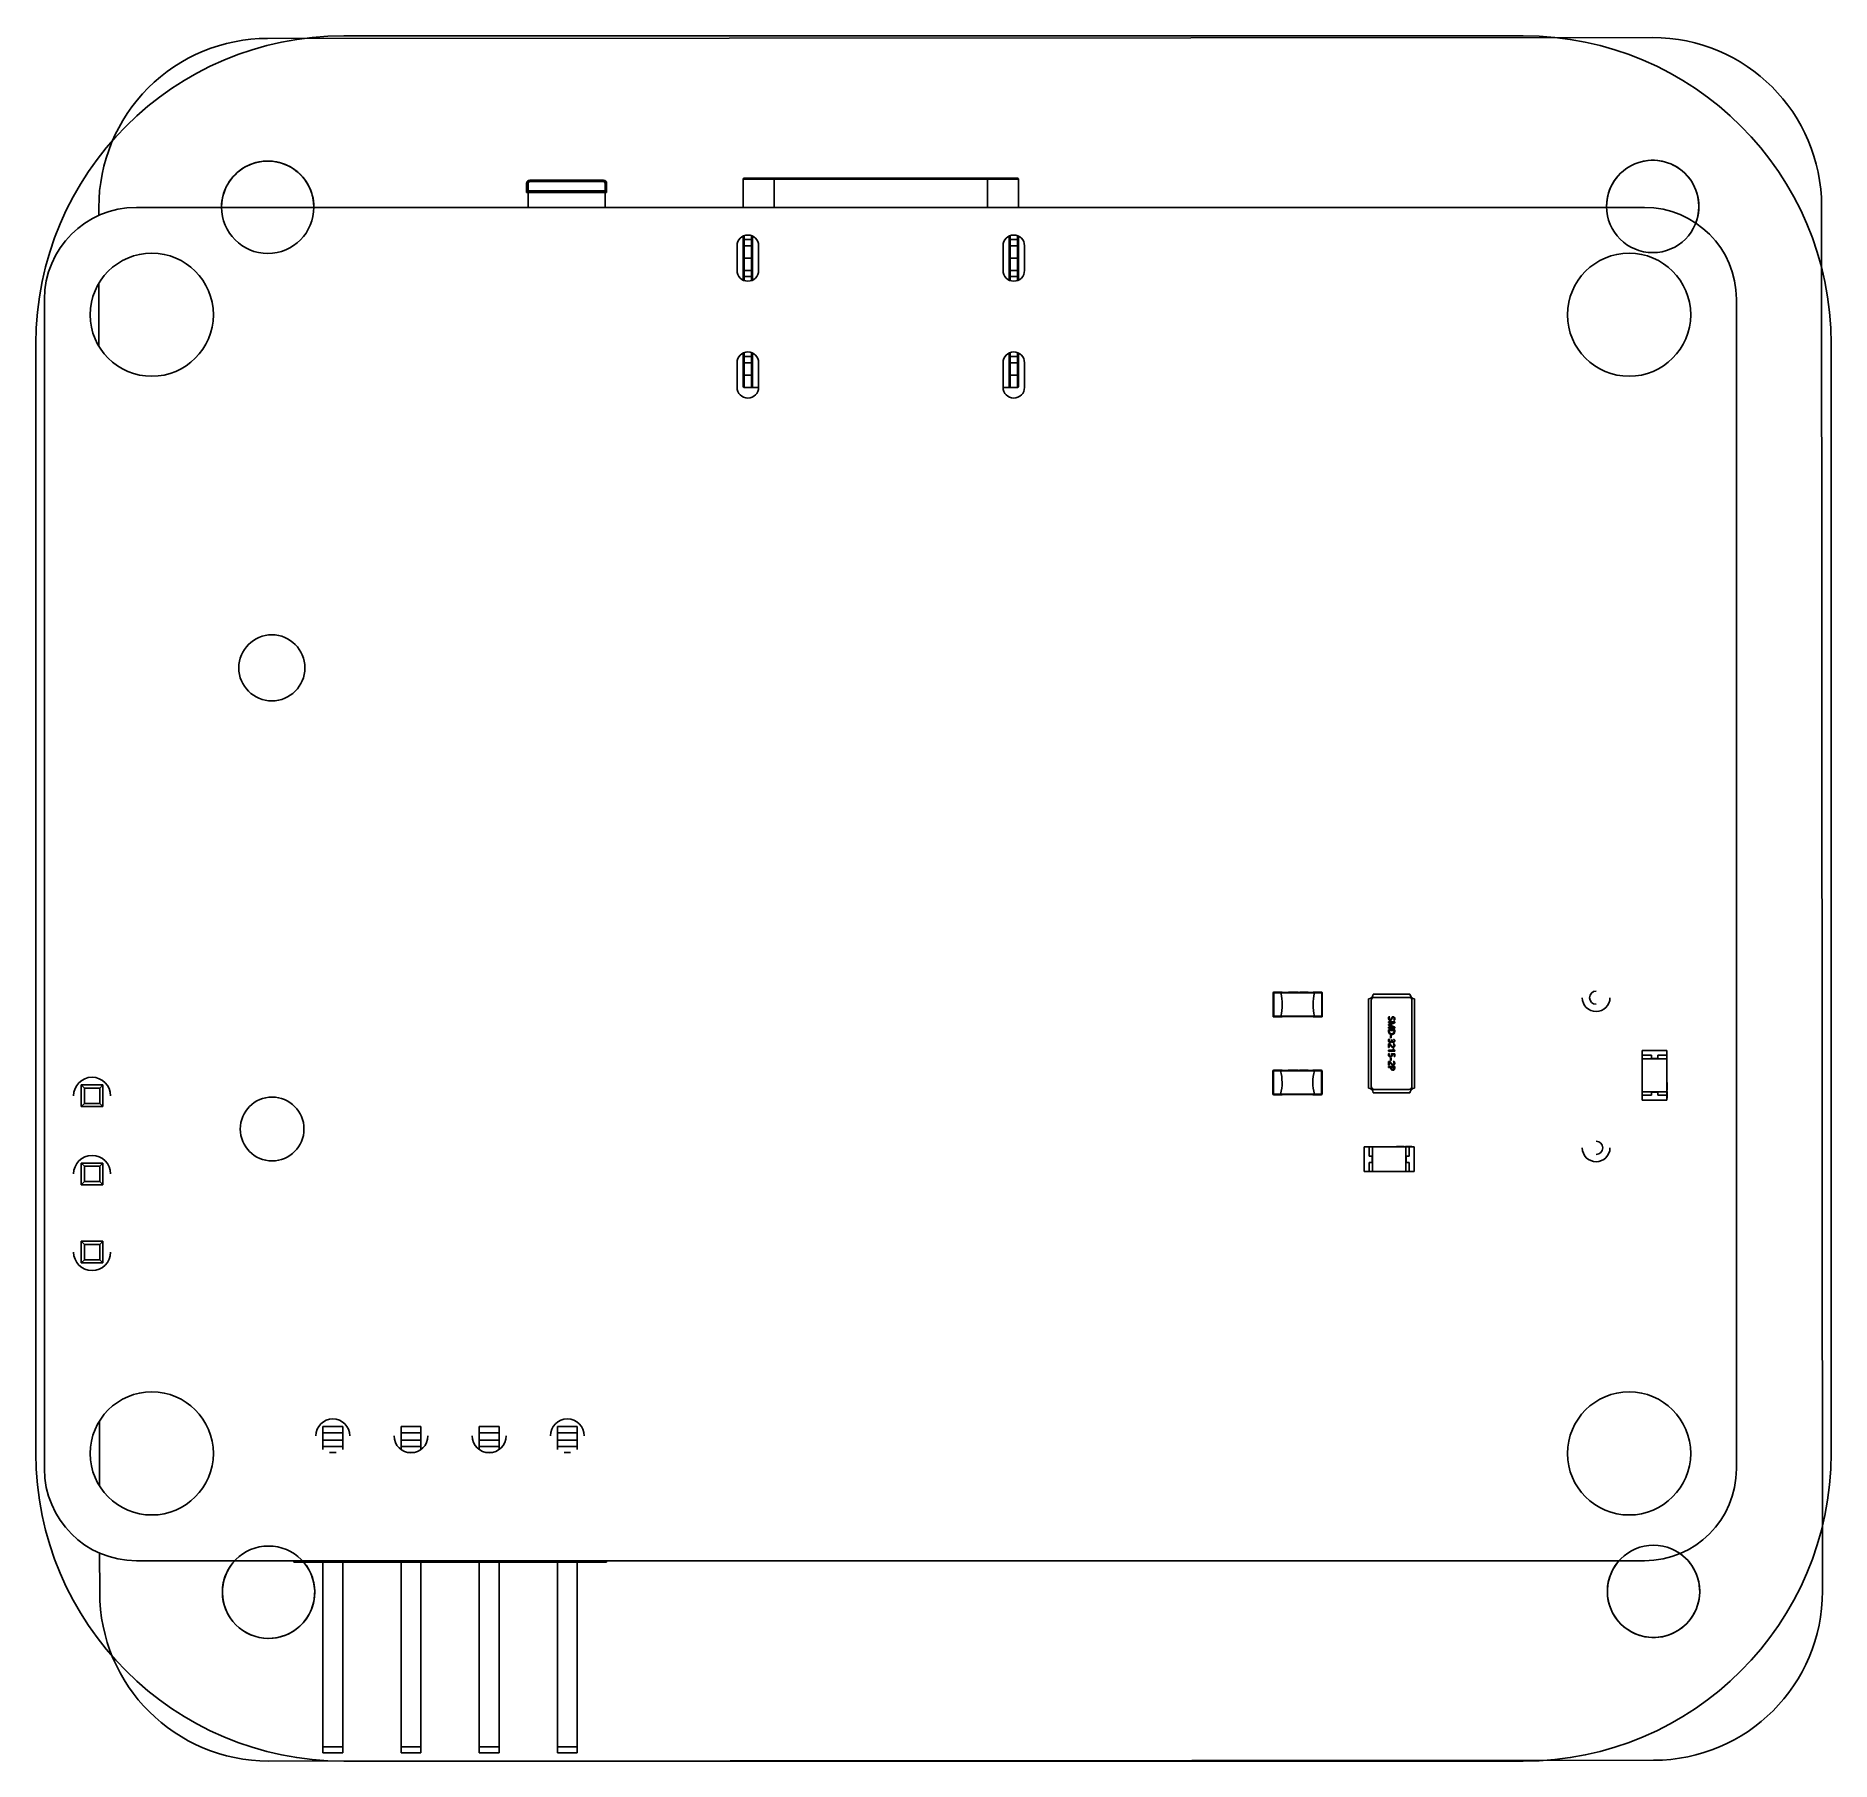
# Model space of a CAD drawing. Header units: millimetres. Extents: x -44.2 to 14.2, y 6.2 to 62.3.
import ezdxf

# ---------------------------------------------------------------- set-up
doc = ezdxf.new("R2010")
doc.units = ezdxf.units.MM

msp = doc.modelspace()

# ---------------------------------------------------------------- linework, layer by layer
at = {"color": 7, "linetype": 'Continuous', "lineweight": 25}
for p, q in [((-36.645, 62.177), (8.355, 62.204)), ((-28.23, 57.172), (-28.23, 57.472)), ((-28.23, 57.472), (-28.18, 57.472)), ((-25.63, 57.172), (-28.23, 57.172)), ((-28.18, 57.472), (-28.18, 57.222)), ((-28.18, 57.222), (-25.68, 57.222)), ((-28.18, 56.686), (-28.18, 57.172)), ((-28.13, 57.572), (-25.73, 57.572)), ((-28.13, 57.572), (-28.13, 57.522)), ((-25.73, 57.522), (-28.13, 57.522)), ((-25.73, 57.572), (-25.73, 57.522)), ((-25.68, 57.472), (-25.63, 57.472)), ((-25.68, 57.222), (-25.68, 57.472)), ((-25.68, 57.172), (-25.68, 56.686)), ((-25.63, 57.472), (-25.63, 57.172)), ((-12.252, 57.607), (-21.192, 57.607)), ((-21.192, 57.607), (-21.192, 56.686)), ((-21.162, 57.637), (-12.282, 57.637)), ((-20.192, 57.637), (-20.192, 56.686)), ((-13.252, 57.637), (-13.252, 56.686)), ((-12.252, 57.607), (-12.252, 56.686)), ((-42.129, 56.425), (-42.129, 56.686)), ((8.091, 56.686), (-40.909, 56.686)), ((6.858, 56.716), (6.858, 56.686)), ((13.845, 56.72), (13.872, 11.72)), ((-21.392, 55.437), (-21.392, 54.637)), ((-21.192, 54.321), (-21.192, 55.753)), ((-20.892, 55.637), (-21.192, 55.637)), ((-21.162, 55.766), (-21.162, 54.308)), ((-21.162, 55.437), (-20.922, 55.437)), ((-20.922, 54.308), (-20.922, 55.766)), ((-20.892, 55.753), (-20.892, 54.321)), ((-20.692, 54.637), (-20.692, 55.437)), ((-12.752, 55.437), (-12.752, 54.637)), ((-12.552, 54.321), (-12.552, 55.753)), ((-12.252, 55.637), (-12.552, 55.637)), ((-12.522, 55.766), (-12.522, 54.308)), ((-12.522, 55.437), (-12.282, 55.437)), ((-12.282, 54.308), (-12.282, 55.766)), ((-12.252, 55.753), (-12.252, 54.321)), ((-12.052, 54.637), (-12.052, 55.437)), ((-21.192, 55.037), (-20.892, 55.037)), ((-12.252, 55.037), (-12.552, 55.037)), ((-20.892, 54.437), (-21.192, 54.437)), ((-20.922, 54.637), (-21.162, 54.637)), ((-12.552, 54.437), (-12.252, 54.437)), ((-12.282, 54.637), (-12.522, 54.637)), ((-43.896, 53.698), (-43.896, 15.698)), ((-42.126, 52.174), (-42.128, 54.221)), ((11.079, 15.698), (11.079, 53.698)), ((-21.192, 50.867), (-21.192, 51.953)), ((-21.162, 51.966), (-21.162, 50.837)), ((-20.922, 50.837), (-20.922, 51.966)), ((-20.892, 51.953), (-20.892, 50.837)), ((-12.552, 50.837), (-12.552, 51.953)), ((-12.522, 51.966), (-12.522, 50.837)), ((-12.282, 50.837), (-12.282, 51.966)), ((-12.252, 51.953), (-12.252, 50.867)), ((-21.392, 51.637), (-21.392, 50.837)), ((-20.892, 51.837), (-21.192, 51.837)), ((-21.162, 51.637), (-20.922, 51.637)), ((-20.692, 50.837), (-20.692, 51.637)), ((-12.752, 51.637), (-12.752, 50.837)), ((-12.552, 51.837), (-12.252, 51.837)), ((-12.522, 51.637), (-12.282, 51.637)), ((-12.052, 50.837), (-12.052, 51.637)), ((-20.892, 51.237), (-21.192, 51.237)), ((-20.692, 50.837), (-21.162, 50.837)), ((-12.282, 50.837), (-12.752, 50.837)), ((-12.252, 51.237), (-12.552, 51.237)), ((-2.377, 31.163), (-3.977, 31.163)), ((-3.977, 30.403), (-3.977, 31.163)), ((-3.957, 31.183), (-3.957, 30.383)), ((-3.957, 31.183), (-3.677, 31.183)), ((-3.731, 31.18), (-3.727, 31.18)), ((-3.729, 31.173), (-3.729, 31.173)), ((-3.727, 31.167), (-3.727, 31.18)), ((-3.725, 31.173), (-2.628, 31.173)), ((-3.677, 31.173), (-3.677, 31.183)), ((-3.48, 31.183), (-3.48, 31.173)), ((-3.48, 31.183), (-3.425, 31.183)), ((-3.457, 31.183), (-3.457, 31.173)), ((-3.448, 31.183), (-3.448, 31.173)), ((-3.425, 31.183), (-3.425, 31.173)), ((-3.422, 31.183), (-3.422, 31.173)), ((-3.413, 31.183), (-3.413, 31.173)), ((-3.413, 31.183), (-3.405, 31.183)), ((-3.404, 31.183), (-3.404, 31.173)), ((-3.404, 31.183), (-3.347, 31.183)), ((-3.38, 31.183), (-3.38, 31.173)), ((-3.372, 31.183), (-3.372, 31.173)), ((-3.349, 31.183), (-3.349, 31.173)), ((-3.345, 31.183), (-3.345, 31.173)), ((-3.336, 31.183), (-3.336, 31.173)), ((-3.313, 31.183), (-3.313, 31.173)), ((-3.313, 31.183), (-3.251, 31.183)), ((-3.296, 31.183), (-3.296, 31.173)), ((-3.286, 31.183), (-3.286, 31.173)), ((-3.284, 31.183), (-3.284, 31.173)), ((-3.283, 31.183), (-3.283, 31.173)), ((-3.251, 31.183), (-3.251, 31.173)), ((-3.25, 31.183), (-3.249, 31.183)), ((-3.249, 31.183), (-3.249, 31.173)), ((-3.244, 31.183), (-3.244, 31.173)), ((-3.244, 31.183), (-3.244, 31.173)), ((-3.239, 31.183), (-3.239, 31.173)), ((-3.225, 31.183), (-3.225, 31.173)), ((-3.221, 31.183), (-3.218, 31.183)), ((-3.202, 31.183), (-3.202, 31.173)), ((-3.199, 31.183), (-3.199, 31.183)), ((-3.193, 31.183), (-3.193, 31.173)), ((-3.192, 31.183), (-3.159, 31.183)), ((-3.192, 31.183), (-3.192, 31.173)), ((-3.191, 31.183), (-3.191, 31.173)), ((-3.167, 31.183), (-3.167, 31.173)), ((-3.159, 31.183), (-3.159, 31.173)), ((-3.109, 31.183), (-3.109, 31.173)), ((-3.066, 31.183), (-3.066, 31.173)), ((-3.042, 31.183), (-3.042, 31.173)), ((-2.983, 31.183), (-2.983, 31.173)), ((-2.931, 31.183), (-2.931, 31.173)), ((-2.912, 31.183), (-2.912, 31.173)), ((-2.902, 31.183), (-2.902, 31.173)), ((-2.852, 31.183), (-2.852, 31.173)), ((-2.832, 31.183), (-2.832, 31.173)), ((-2.677, 31.183), (-2.677, 31.173)), ((-2.677, 31.183), (-2.397, 31.183)), ((-2.626, 31.18), (-2.622, 31.18)), ((-2.626, 31.167), (-2.626, 31.18)), ((-2.624, 31.173), (-2.624, 31.173)), ((-2.397, 30.383), (-2.397, 31.183)), ((-2.377, 31.163), (-2.377, 30.403)), ((-0.879, 30.97), (-0.879, 28.07)), ((-0.791, 30.916), (-0.791, 28.124)), ((0.471, 31.12), (-0.729, 31.12)), ((0.434, 31.016), (-0.691, 31.016)), ((0.534, 28.124), (0.534, 30.916)), ((0.621, 28.07), (0.621, 30.97)), ((-3.977, 30.403), (-2.377, 30.403)), ((-3.677, 30.383), (-3.957, 30.383)), ((-3.731, 30.393), (-3.727, 30.393)), ((-3.729, 30.387), (-3.729, 30.385)), ((-3.729, 30.385), (-3.729, 30.385)), ((-2.627, 30.393), (-3.726, 30.393)), ((-3.677, 30.383), (-3.677, 30.393)), ((-2.677, 30.393), (-2.677, 30.383)), ((-2.397, 30.383), (-2.677, 30.383)), ((-2.626, 30.393), (-2.622, 30.393)), ((-2.624, 30.387), (-2.624, 30.385)), ((-2.624, 30.385), (-2.624, 30.385)), ((-0.218, 30.387), (-0.189, 30.387)), ((-0.88, 29.997), (-0.879, 29.997)), ((-0.88, 29.963), (-0.879, 29.963)), ((-0.88, 29.88), (-0.879, 29.88)), ((-0.88, 29.863), (-0.879, 29.863)), ((-0.88, 29.832), (-0.879, 29.832)), ((-0.226, 30.201), (-0.226, 30.226)), ((-0.226, 30.226), (-0.026, 30.226)), ((-0.094, 30.201), (-0.226, 30.201)), ((-0.226, 30.131), (-0.075, 30.195)), ((-0.226, 30.116), (-0.226, 30.131)), ((-0.073, 30.05), (-0.226, 30.116)), ((-0.226, 30.045), (-0.093, 30.045)), ((-0.226, 30.021), (-0.226, 30.045)), ((-0.026, 30.021), (-0.226, 30.021)), ((-0.226, 29.967), (-0.026, 29.967)), ((-0.226, 29.913), (-0.226, 29.967)), ((-0.204, 29.94), (-0.204, 29.912)), ((-0.048, 29.94), (-0.204, 29.94)), ((-0.187, 30.123), (-0.187, 30.123)), ((-0.026, 30.192), (-0.163, 30.132)), ((-0.162, 30.113), (-0.026, 30.053)), ((-0.158, 29.699), (-0.158, 29.774)), ((-0.158, 29.774), (-0.138, 29.774)), ((-0.138, 29.774), (-0.138, 29.699)), ((-0.029, 30.272), (-0.059, 30.272)), ((-0.053, 30.201), (-0.053, 30.202)), ((-0.053, 30.043), (-0.053, 30.044)), ((-0.048, 29.911), (-0.048, 29.94)), ((-0.026, 30.226), (-0.026, 30.192)), ((-0.026, 30.053), (-0.026, 30.021)), ((-0.026, 29.967), (-0.026, 29.911)), ((-0.88, 29.745), (-0.879, 29.745)), ((-0.88, 29.646), (-0.879, 29.646)), ((-0.88, 29.607), (-0.879, 29.607)), ((-0.88, 29.536), (-0.879, 29.536)), ((-0.88, 29.398), (-0.88, 29.453)), ((-0.88, 29.453), (-0.879, 29.453)), ((-0.88, 29.439), (-0.879, 29.439)), ((-0.88, 29.399), (-0.879, 29.399)), ((-0.88, 29.398), (-0.879, 29.398)), ((-0.88, 29.395), (-0.879, 29.395)), ((-0.88, 29.385), (-0.88, 29.386)), ((-0.88, 29.38), (-0.879, 29.38)), ((-0.88, 29.349), (-0.88, 29.354)), ((-0.88, 29.343), (-0.879, 29.343)), ((-0.88, 29.319), (-0.879, 29.319)), ((-0.88, 29.31), (-0.879, 29.31)), ((-0.88, 29.31), (-0.879, 29.31)), ((-0.88, 29.3), (-0.88, 29.302)), ((-0.88, 29.302), (-0.879, 29.302)), ((-0.88, 29.195), (-0.88, 29.298)), ((-0.88, 29.298), (-0.879, 29.298)), ((-0.88, 29.246), (-0.879, 29.246)), ((-0.88, 29.244), (-0.879, 29.244)), ((-0.88, 29.24), (-0.879, 29.24)), ((-0.88, 29.224), (-0.879, 29.224)), ((-0.88, 29.195), (-0.879, 29.195)), ((-0.226, 29.511), (-0.216, 29.511)), ((-0.226, 29.387), (-0.226, 29.511)), ((-0.204, 29.387), (-0.226, 29.387)), ((-0.226, 29.299), (-0.056, 29.299)), ((-0.226, 29.274), (-0.226, 29.299)), ((-0.024, 29.274), (-0.226, 29.274)), ((-0.221, 29.196), (-0.196, 29.196)), ((-0.218, 29.66), (-0.191, 29.66)), ((-0.204, 29.485), (-0.204, 29.387)), ((-0.138, 29.699), (-0.158, 29.699)), ((-0.134, 29.64), (-0.112, 29.64)), ((-0.134, 29.624), (-0.134, 29.64)), ((-0.128, 29.194), (-0.026, 29.187)), ((-0.121, 29.591), (-0.121, 29.591)), ((-0.112, 29.64), (-0.112, 29.625)), ((-0.048, 29.165), (-0.105, 29.17)), ((-0.105, 29.17), (-0.104, 29.151)), ((-0.08, 29.345), (-0.056, 29.345)), ((-0.07, 29.504), (-0.046, 29.504)), ((-0.061, 29.653), (-0.039, 29.653)), ((-0.048, 29.092), (-0.048, 29.165)), ((-0.026, 29.187), (-0.026, 29.092)), ((-0.024, 29.284), (-0.024, 29.274)), ((8.019, 29.294), (8.019, 27.674)), ((8.019, 29.294), (8.819, 29.294)), ((8.819, 27.674), (8.819, 29.294)), ((-2.384, 28.632), (-3.984, 28.632)), ((-3.984, 27.872), (-3.984, 28.632)), ((-3.964, 28.652), (-3.964, 27.852)), ((-3.964, 28.652), (-3.684, 28.652)), ((-3.738, 28.65), (-3.734, 28.65)), ((-3.736, 28.642), (-3.736, 28.642)), ((-3.734, 28.637), (-3.734, 28.65)), ((-3.732, 28.642), (-2.635, 28.642)), ((-3.684, 28.642), (-3.684, 28.652)), ((-3.487, 28.652), (-3.432, 28.652)), ((-3.487, 28.652), (-3.487, 28.642)), ((-3.464, 28.652), (-3.464, 28.642)), ((-3.455, 28.652), (-3.455, 28.642)), ((-3.432, 28.652), (-3.432, 28.642)), ((-3.429, 28.652), (-3.429, 28.642)), ((-3.42, 28.652), (-3.42, 28.642)), ((-3.42, 28.652), (-3.412, 28.652)), ((-3.411, 28.652), (-3.354, 28.652)), ((-3.411, 28.652), (-3.411, 28.642)), ((-3.387, 28.652), (-3.387, 28.642)), ((-3.379, 28.652), (-3.379, 28.642)), ((-3.356, 28.652), (-3.356, 28.642)), ((-3.352, 28.652), (-3.352, 28.642)), ((-3.343, 28.652), (-3.343, 28.642)), ((-3.32, 28.652), (-3.32, 28.642)), ((-3.32, 28.652), (-3.258, 28.652)), ((-3.303, 28.652), (-3.303, 28.642)), ((-3.293, 28.652), (-3.293, 28.642)), ((-3.291, 28.652), (-3.291, 28.642)), ((-3.29, 28.652), (-3.29, 28.642)), ((-3.258, 28.652), (-3.258, 28.642)), ((-3.257, 28.652), (-3.256, 28.652)), ((-3.256, 28.652), (-3.256, 28.642)), ((-3.251, 28.652), (-3.251, 28.642)), ((-3.251, 28.652), (-3.251, 28.642)), ((-3.246, 28.652), (-3.246, 28.642)), ((-3.232, 28.652), (-3.232, 28.642)), ((-3.228, 28.652), (-3.225, 28.652)), ((-3.209, 28.652), (-3.209, 28.642)), ((-3.206, 28.652), (-3.206, 28.652)), ((-3.2, 28.652), (-3.2, 28.642)), ((-3.199, 28.652), (-3.166, 28.652)), ((-3.199, 28.652), (-3.199, 28.642)), ((-3.198, 28.652), (-3.198, 28.642)), ((-3.174, 28.652), (-3.174, 28.642)), ((-3.166, 28.652), (-3.166, 28.642)), ((-3.116, 28.652), (-3.116, 28.642)), ((-3.073, 28.652), (-3.073, 28.642)), ((-3.049, 28.652), (-3.049, 28.642)), ((-2.99, 28.652), (-2.99, 28.642)), ((-2.938, 28.652), (-2.938, 28.642)), ((-2.919, 28.652), (-2.919, 28.642)), ((-2.909, 28.652), (-2.909, 28.642)), ((-2.859, 28.652), (-2.859, 28.642)), ((-2.839, 28.652), (-2.839, 28.642)), ((-2.684, 28.652), (-2.684, 28.642)), ((-2.684, 28.652), (-2.404, 28.652)), ((-2.633, 28.65), (-2.629, 28.65)), ((-2.633, 28.637), (-2.633, 28.65)), ((-2.631, 28.642), (-2.631, 28.642)), ((-2.404, 27.852), (-2.404, 28.652)), ((-2.384, 28.632), (-2.384, 27.872)), ((-0.88, 29.157), (-0.879, 29.157)), ((-0.88, 29.142), (-0.879, 29.142)), ((-0.88, 29.044), (-0.88, 29.139)), ((-0.88, 29.136), (-0.879, 29.136)), ((-0.88, 29.097), (-0.879, 29.097)), ((-0.88, 29.083), (-0.879, 29.083)), ((-0.88, 29.044), (-0.879, 29.044)), ((-0.88, 29.03), (-0.88, 29.042)), ((-0.88, 29.03), (-0.879, 29.03)), ((-0.88, 29.014), (-0.879, 29.014)), ((-0.88, 28.917), (-0.88, 29.009)), ((-0.88, 29.009), (-0.879, 29.009)), ((-0.88, 28.97), (-0.879, 28.97)), ((-0.88, 28.956), (-0.879, 28.956)), ((-0.88, 28.917), (-0.879, 28.917)), ((-0.226, 28.811), (-0.226, 28.935)), ((-0.226, 28.935), (-0.216, 28.935)), ((-0.204, 28.811), (-0.226, 28.811)), ((-0.226, 28.77), (-0.026, 28.77)), ((-0.226, 28.743), (-0.226, 28.77)), ((-0.151, 28.743), (-0.226, 28.743)), ((-0.204, 28.909), (-0.204, 28.811)), ((-0.158, 29.045), (-0.138, 29.045)), ((-0.158, 28.97), (-0.158, 29.045)), ((-0.138, 28.97), (-0.158, 28.97)), ((-0.151, 28.717), (-0.151, 28.743)), ((-0.138, 29.045), (-0.138, 28.97)), ((-0.048, 28.743), (-0.129, 28.743)), ((-0.129, 28.743), (-0.129, 28.719)), ((-0.07, 28.928), (-0.046, 28.928)), ((-0.026, 29.092), (-0.048, 29.092)), ((-0.048, 28.717), (-0.048, 28.743)), ((-0.026, 28.77), (-0.026, 28.713)), ((8.319, 29.134), (8.019, 29.134)), ((8.819, 29.024), (8.019, 29.024)), ((8.319, 29.034), (8.319, 29.134)), ((8.319, 29.034), (8.519, 29.034)), ((8.519, 29.134), (8.519, 29.034)), ((8.819, 29.134), (8.519, 29.134)), ((-42.7, 27.471), (-42.7, 28.171)), ((-42.6, 28.071), (-42.7, 28.171)), ((-42.7, 28.171), (-42, 28.171)), ((-42.6, 28.071), (-42.6, 27.571)), ((-42.1, 28.071), (-42.6, 28.071)), ((-42.1, 28.071), (-42, 28.171)), ((-42.1, 27.571), (-42.1, 28.071)), ((-42, 28.171), (-42, 27.471)), ((-0.691, 28.024), (0.434, 28.024)), ((8.829, 28.248), (8.819, 28.248)), ((8.829, 28.23), (8.819, 28.23)), ((8.829, 28.223), (8.819, 28.223)), ((8.829, 28.205), (8.819, 28.205)), ((8.829, 28.203), (8.819, 28.203)), ((8.829, 28.195), (8.819, 28.195)), ((8.829, 28.189), (8.819, 28.189)), ((8.829, 28.17), (8.819, 28.17)), ((8.829, 28.164), (8.819, 28.164)), ((8.829, 28.146), (8.819, 28.146)), ((8.829, 28.143), (8.819, 28.143)), ((8.829, 28.136), (8.819, 28.136)), ((8.829, 28.118), (8.819, 28.118)), ((8.829, 28.105), (8.819, 28.105)), ((8.829, 28.097), (8.819, 28.097)), ((8.829, 28.096), (8.819, 28.096)), ((8.829, 28.095), (8.819, 28.095)), ((8.829, 28.07), (8.819, 28.07)), ((8.829, 28.068), (8.819, 28.068)), ((8.829, 28.065), (8.819, 28.065)), ((8.829, 28.065), (8.819, 28.065)), ((8.829, 28.061), (8.819, 28.061)), ((8.829, 28.049), (8.819, 28.049)), ((8.829, 28.032), (8.819, 28.032)), ((8.829, 28.025), (8.819, 28.025)), ((8.829, 28.024), (8.819, 28.024)), ((8.829, 28.023), (8.819, 28.023)), ((8.829, 28.004), (8.819, 28.004)), ((8.829, 27.998), (8.819, 27.998)), ((8.829, 28.248), (8.829, 28.205)), ((8.829, 28.195), (8.829, 28.19)), ((8.829, 28.189), (8.829, 28.144)), ((8.829, 28.118), (8.829, 28.07)), ((8.829, 28.069), (8.829, 28.068)), ((8.829, 28.046), (8.829, 28.044)), ((8.829, 28.03), (8.829, 28.029)), ((8.829, 28.024), (8.829, 27.998)), ((-42.7, 27.471), (-42.6, 27.571)), ((-42, 27.471), (-42.7, 27.471)), ((-42.6, 27.571), (-42.1, 27.571)), ((-42, 27.471), (-42.1, 27.571)), ((-3.984, 27.872), (-2.384, 27.872)), ((-3.684, 27.852), (-3.964, 27.852)), ((-3.738, 27.862), (-3.734, 27.862)), ((-3.736, 27.857), (-3.736, 27.855)), ((-3.736, 27.855), (-3.736, 27.855)), ((-2.634, 27.862), (-3.733, 27.862)), ((-3.684, 27.852), (-3.684, 27.862)), ((-2.684, 27.862), (-2.684, 27.852)), ((-2.404, 27.852), (-2.684, 27.852)), ((-2.633, 27.862), (-2.629, 27.862)), ((-2.631, 27.857), (-2.631, 27.855)), ((-2.631, 27.855), (-2.631, 27.855)), ((-0.729, 27.92), (0.471, 27.92)), ((8.019, 27.944), (8.819, 27.944)), ((8.319, 27.834), (8.019, 27.834)), ((8.019, 27.674), (8.819, 27.674)), ((8.319, 27.934), (8.319, 27.834)), ((8.319, 27.934), (8.519, 27.934)), ((8.519, 27.834), (8.519, 27.934)), ((8.819, 27.834), (8.519, 27.834)), ((8.829, 27.959), (8.819, 27.959)), ((8.829, 27.926), (8.819, 27.926)), ((8.829, 27.908), (8.819, 27.908)), ((8.829, 27.862), (8.819, 27.862)), ((8.829, 27.821), (8.819, 27.821)), ((8.829, 27.806), (8.819, 27.806)), ((8.829, 27.799), (8.819, 27.799)), ((8.829, 27.76), (8.819, 27.76)), ((8.829, 27.744), (8.819, 27.744)), ((0.605, 26.156), (-1.015, 26.156)), ((-1.015, 25.356), (-1.015, 26.156)), ((-0.855, 26.156), (-0.855, 25.856)), ((-0.855, 25.856), (-0.755, 25.856)), ((-0.755, 25.656), (-0.755, 25.856)), ((-0.745, 26.156), (-0.745, 25.356)), ((0.031, 26.166), (0.074, 26.166)), ((0.031, 26.166), (0.031, 26.156)), ((0.049, 26.166), (0.049, 26.156)), ((0.056, 26.166), (0.056, 26.156)), ((0.074, 26.166), (0.074, 26.156)), ((0.076, 26.166), (0.076, 26.156)), ((0.083, 26.166), (0.083, 26.156)), ((0.083, 26.166), (0.089, 26.166)), ((0.09, 26.166), (0.134, 26.166)), ((0.09, 26.166), (0.09, 26.156)), ((0.108, 26.166), (0.108, 26.156)), ((0.115, 26.166), (0.115, 26.156)), ((0.133, 26.166), (0.133, 26.156)), ((0.136, 26.166), (0.136, 26.156)), ((0.143, 26.166), (0.143, 26.156)), ((0.161, 26.166), (0.161, 26.156)), ((0.161, 26.166), (0.209, 26.166)), ((0.174, 26.166), (0.174, 26.156)), ((0.182, 26.166), (0.182, 26.156)), ((0.183, 26.166), (0.183, 26.156)), ((0.184, 26.166), (0.184, 26.156)), ((0.209, 26.166), (0.209, 26.156)), ((0.21, 26.166), (0.21, 26.156)), ((0.21, 26.166), (0.21, 26.166)), ((0.214, 26.166), (0.214, 26.156)), ((0.214, 26.166), (0.214, 26.156)), ((0.218, 26.166), (0.218, 26.156)), ((0.23, 26.166), (0.23, 26.156)), ((0.232, 26.166), (0.235, 26.166)), ((0.247, 26.166), (0.247, 26.156)), ((0.249, 26.166), (0.25, 26.166)), ((0.254, 26.166), (0.254, 26.156)), ((0.255, 26.166), (0.281, 26.166)), ((0.255, 26.166), (0.255, 26.156)), ((0.256, 26.166), (0.256, 26.156)), ((0.275, 26.166), (0.275, 26.156)), ((0.281, 26.166), (0.281, 26.156)), ((0.32, 26.166), (0.32, 26.156)), ((0.335, 25.356), (0.335, 26.156)), ((0.345, 25.656), (0.345, 25.856)), ((0.445, 25.856), (0.345, 25.856)), ((0.353, 26.166), (0.353, 26.156)), ((0.371, 26.166), (0.371, 26.156)), ((0.417, 26.166), (0.417, 26.156)), ((0.445, 26.156), (0.445, 25.856)), ((0.458, 26.166), (0.458, 26.156)), ((0.473, 26.166), (0.473, 26.156)), ((0.48, 26.166), (0.48, 26.156)), ((0.519, 26.166), (0.519, 26.156)), ((0.535, 26.166), (0.535, 26.156)), ((0.605, 25.356), (0.605, 26.156)), ((-42.7, 24.931), (-42.7, 25.631)), ((-42.6, 25.531), (-42.7, 25.631)), ((-42.7, 25.631), (-42, 25.631)), ((-42.6, 25.531), (-42.6, 25.031)), ((-42.1, 25.531), (-42.6, 25.531)), ((-42.1, 25.531), (-42, 25.631)), ((-42.1, 25.031), (-42.1, 25.531)), ((-42, 25.631), (-42, 24.931)), ((-1.015, 25.356), (0.605, 25.356)), ((-0.855, 25.656), (-0.855, 25.356)), ((-0.755, 25.656), (-0.855, 25.656)), ((0.345, 25.656), (0.445, 25.656)), ((0.445, 25.656), (0.445, 25.356)), ((-42.7, 24.931), (-42.6, 25.031)), ((-42, 24.931), (-42.7, 24.931)), ((-42.6, 25.031), (-42.1, 25.031)), ((-42, 24.931), (-42.1, 25.031)), ((-42.6, 22.991), (-42.7, 23.091)), ((-42.7, 23.091), (-42, 23.091)), ((-42.7, 22.391), (-42.7, 23.091)), ((-42.1, 22.991), (-42.6, 22.991)), ((-42.6, 22.991), (-42.6, 22.491)), ((-42.1, 22.991), (-42, 23.091)), ((-42.1, 22.491), (-42.1, 22.991)), ((-42, 23.091), (-42, 22.391)), ((-42.7, 22.391), (-42.6, 22.491)), ((-42, 22.391), (-42.7, 22.391)), ((-42.6, 22.491), (-42.1, 22.491)), ((-42, 22.391), (-42.1, 22.491)), ((-42.104, 15.137), (-42.106, 17.257)), ((-34.847, 16.322), (-34.847, 17.069)), ((-34.847, 17.069), (-34.207, 17.069)), ((-34.207, 16.322), (-34.207, 17.069)), ((-32.307, 16.322), (-32.307, 17.069)), ((-32.307, 17.069), (-31.667, 17.069)), ((-31.667, 16.322), (-31.667, 17.069)), ((-29.767, 17.069), (-29.127, 17.069)), ((-29.767, 16.322), (-29.767, 17.069)), ((-29.127, 16.322), (-29.127, 17.069)), ((-27.227, 17.069), (-26.587, 17.069)), ((-27.227, 16.322), (-27.227, 17.069)), ((-26.587, 16.322), (-26.587, 17.069)), ((-34.847, 16.869), (-34.207, 16.869)), ((-34.847, 16.629), (-34.207, 16.629)), ((-34.847, 16.429), (-34.207, 16.429)), ((-32.307, 16.869), (-31.667, 16.869)), ((-32.307, 16.629), (-31.667, 16.629)), ((-32.307, 16.429), (-31.667, 16.429)), ((-29.767, 16.869), (-29.127, 16.869)), ((-29.767, 16.629), (-29.127, 16.629)), ((-29.767, 16.429), (-29.127, 16.429)), ((-27.227, 16.869), (-26.587, 16.869)), ((-27.227, 16.629), (-26.587, 16.629)), ((-27.227, 16.429), (-26.587, 16.429)), ((-34.632, 16.229), (-34.423, 16.229)), ((-32.092, 16.229), (-31.883, 16.229)), ((-29.552, 16.229), (-29.343, 16.229)), ((-27.012, 16.229), (-26.803, 16.229)), ((-42.102, 11.686), (-42.103, 12.96)), ((-40.909, 12.711), (8.091, 12.711)), ((-35.797, 12.669), (-35.797, 12.711)), ((-25.637, 12.669), (-35.797, 12.669)), ((-35.297, 12.669), (-35.297, 12.711)), ((-34.847, 6.469), (-34.847, 12.669)), ((-34.207, 6.469), (-34.207, 12.669)), ((-33.757, 12.669), (-33.757, 12.711)), ((-33.257, 12.669), (-33.257, 12.711)), ((-32.757, 12.669), (-32.757, 12.711)), ((-32.307, 6.469), (-32.307, 12.669)), ((-31.667, 6.469), (-31.667, 12.669)), ((-31.217, 12.669), (-31.217, 12.711)), ((-30.717, 12.669), (-30.717, 12.711)), ((-30.217, 12.669), (-30.217, 12.711)), ((-29.767, 6.469), (-29.767, 12.669)), ((-29.127, 6.469), (-29.127, 12.669)), ((-28.677, 12.669), (-28.677, 12.711)), ((-28.177, 12.669), (-28.177, 12.711)), ((-27.677, 12.669), (-27.677, 12.711)), ((-27.227, 6.469), (-27.227, 12.669)), ((-26.587, 6.469), (-26.587, 12.669)), ((-26.137, 12.669), (-26.137, 12.711)), ((-25.637, 12.669), (-25.637, 12.711)), ((-34.847, 6.669), (-34.207, 6.669)), ((-34.847, 6.469), (-34.207, 6.469)), ((-32.307, 6.669), (-31.667, 6.669)), ((-32.307, 6.469), (-31.667, 6.469)), ((-29.767, 6.669), (-29.127, 6.669)), ((-29.767, 6.469), (-29.127, 6.469)), ((-27.227, 6.669), (-26.587, 6.669)), ((-27.227, 6.469), (-26.587, 6.469)), ((8.388, 6.229), (-36.612, 6.202))]:
    msp.add_line(p, q, dxfattribs=at)
at = {"color": 7, "linetype": 'Continuous'}
for p, q in [((-34.174, 62.257), (4.153, 62.257)), ((-44.174, 16.202), (-44.174, 52.257)), ((14.153, 16.202), (14.153, 52.257)), ((-34.174, 6.202), (4.153, 6.202))]:
    msp.add_line(p, q, dxfattribs=at)
for centre, radius in [((-36.642, 56.69), 1.5), ((8.358, 56.716), 1.5), ((-40.409, 53.198), 2), ((7.591, 53.198), 2), ((-36.508, 41.724), 1.074), ((-36.508, 41.724), 1.074), ((-36.499, 26.74), 1.035), ((-36.499, 26.74), 1.035), ((-40.409, 16.198), 2), ((7.591, 16.198), 2), ((-36.615, 11.69), 1.5), ((8.385, 11.716), 1.5)]:
    msp.add_circle(centre, radius, dxfattribs=at)
for centre, start, end in [((-34.174, 52.257), 90, 180), ((4.153, 52.257), 0, 90), ((-34.174, 16.202), 180, 270), ((4.153, 16.202), 270, 0)]:
    msp.add_arc(centre, 10, start, end, dxfattribs=at)
at = {"color": 7, "linetype": 'Continuous', "lineweight": 25}
for centre, radius, start, end in [((-36.642, 56.69), 5.487, 90.03414, 180.03414), ((8.358, 56.716), 5.487, 0.03414, 90.03414), ((-36.642, 56.69), 1.5, 359.84376, 180.03414), ((8.358, 56.716), 1.5, 338.93883, 180.03414), ((-28.13, 57.472), 0.1, 90, 180), ((-28.13, 57.472), 0.05, 90, 180), ((-25.73, 57.472), 0.1, 360, 90), ((-25.73, 57.472), 0.05, 0, 90), ((-21.162, 57.607), 0.03, 90, 180), ((-12.282, 57.607), 0.03, 360, 90), ((-40.909, 53.698), 2.987, 90, 180), ((8.091, 53.698), 2.987, 0, 90), ((-21.042, 55.437), 0.35, 360, 180), ((-21.162, 55.407), 0.03, 90, 180), ((-20.922, 55.407), 0.03, 0, 90), ((-12.402, 55.437), 0.35, 0, 180), ((-12.522, 55.407), 0.03, 90, 180), ((-12.282, 55.407), 0.03, 0, 90), ((-21.042, 54.637), 0.35, 180, 360), ((-21.162, 54.667), 0.03, 180, 270), ((-20.922, 54.667), 0.03, 270, 360), ((-12.402, 54.637), 0.35, 180, 0), ((-12.522, 54.667), 0.03, 180, 270), ((-12.282, 54.667), 0.03, 270, 0), ((-40.409, 53.198), 2, 180, 0), ((7.591, 53.198), 2, 180, 0), ((-21.042, 51.637), 0.35, 360, 180), ((-12.402, 51.637), 0.35, 0, 180), ((-21.162, 51.607), 0.03, 90, 180), ((-20.922, 51.607), 0.03, 360, 90), ((-12.522, 51.607), 0.03, 90, 180), ((-12.282, 51.607), 0.03, 360, 90), ((-21.042, 50.837), 0.35, 180, 360), ((-21.162, 50.867), 0.03, 180, 270), ((-20.922, 50.867), 0.03, 270, 360), ((-12.402, 50.837), 0.35, 180, 0), ((-12.522, 50.867), 0.03, 180, 270), ((-12.282, 50.867), 0.03, 270, 360), ((-3.957, 31.163), 0.02, 90, 180), ((-5.177, 30.78), 1.5, 345.43815, 14.78791), ((-1.177, 30.78), 1.5, 165.21209, 194.56185), ((-2.397, 31.163), 0.02, 0, 90), ((-0.879, 31.12), 0.15, 270, 0), ((-0.691, 30.916), 0.1, 90, 180), ((0.434, 30.916), 0.1, 0, 90), ((0.621, 31.12), 0.15, 180, 270), ((6.519, 31.006), 0.45, 180, 0), ((6.519, 31.006), 0.215, 90, 270), ((-3.957, 30.403), 0.02, 180, 270), ((-2.397, 30.403), 0.02, 270, 360), ((-3.964, 28.632), 0.02, 90, 180), ((-5.184, 28.25), 1.5, 345.43815, 14.78791), ((-1.184, 28.25), 1.5, 165.21209, 194.56185), ((-2.404, 28.632), 0.02, 0, 90), ((-42.35, 27.821), 0.6, 0, 180), ((-0.879, 27.92), 0.15, 0, 90), ((-0.691, 28.124), 0.1, 180, 270), ((0.434, 28.124), 0.1, 270, 0), ((0.621, 27.92), 0.15, 90, 180), ((-3.964, 27.872), 0.02, 180, 270), ((-2.404, 27.872), 0.02, 270, 0), ((6.519, 26.126), 0.215, 270, 90), ((-42.35, 25.281), 0.6, 0, 180), ((6.519, 26.126), 0.45, 180, 0), ((-42.35, 22.741), 0.6, 180, 0), ((7.591, 16.198), 2, 0, 180), ((-34.527, 16.769), 0.55, 0, 180), ((-26.907, 16.769), 0.55, 0, 180), ((-31.987, 16.769), 0.55, 180, 0), ((-29.447, 16.769), 0.55, 180, 0), ((-40.409, 16.198), 2, 180, 0), ((-40.909, 15.698), 2.987, 180, 270), ((8.091, 15.698), 2.987, 270, 0), ((8.385, 11.716), 1.5, 138.47606, 54.89945), ((-36.615, 11.69), 1.5, 137.09314, 40.77934), ((-36.615, 11.69), 5.487, 180.03414, 270.03414), ((8.385, 11.716), 5.487, 270.03414, 0.03414)]:
    msp.add_arc(centre, radius, start, end, dxfattribs=at)
for points, knots in [([(-28.18, 57.222), (-28.187, 57.215), (-28.201, 57.201), (-28.217, 57.185), (-28.225, 57.176), (-28.229, 57.172), (-28.23, 57.172), (-28.23, 57.172)], [0, 0, 0, 0, 0.31012, 0.616121, 0.758896, 0.886022, 1, 1, 1, 1]), ([(-25.68, 57.222), (-25.673, 57.215), (-25.659, 57.201), (-25.644, 57.185), (-25.635, 57.176), (-25.631, 57.172), (-25.63, 57.172), (-25.63, 57.172)], [0, 0, 0, 0, 0.31012, 0.616121, 0.758896, 0.886022, 1, 1, 1, 1]), ([(-3.729, 31.173), (-3.73, 31.175), (-3.73, 31.177), (-3.731, 31.179), (-3.731, 31.18)], [0, 0, 0, 0, 0.5598591, 1, 1, 1, 1]), ([(-3.729, 31.173), (-3.729, 31.173), (-3.729, 31.173), (-3.729, 31.173), (-3.729, 31.173)], [0, 0, 0, 0, 0.56, 1, 1, 1, 1]), ([(-3.726, 31.163), (-3.727, 31.164), (-3.728, 31.168), (-3.729, 31.171), (-3.729, 31.173)], [0, 0, 0, 0, 0.560034, 1, 1, 1, 1]), ([(-3.729, 31.173), (-3.729, 31.173), (-3.729, 31.173), (-3.729, 31.173), (-3.729, 31.173)], [0, 0, 0, 0, 0.559989, 1, 1, 1, 1]), ([(-3.727, 31.18), (-3.727, 31.181), (-3.726, 31.182), (-3.725, 31.182), (-3.725, 31.183)], [0, 0, 0, 0, 0.559694, 1, 1, 1, 1]), ([(-3.727, 31.166), (-3.727, 31.167), (-3.727, 31.169), (-3.726, 31.172), (-3.725, 31.172), (-3.725, 31.173)], [0, 0, 0, 0, 0.280252, 0.560887, 1, 1, 1, 1]), ([(-3.422, 31.183), (-3.422, 31.183), (-3.421, 31.183), (-3.419, 31.183), (-3.415, 31.183), (-3.413, 31.183)], [0, 0, 0, 0, 0.2976353, 0.5731063, 1, 1, 1, 1]), ([(-3.345, 31.183), (-3.345, 31.183), (-3.345, 31.183), (-3.342, 31.183), (-3.338, 31.183), (-3.336, 31.183)], [0, 0, 0, 0, 0.297635, 0.573106, 1, 1, 1, 1]), ([(-3.336, 31.183), (-3.332, 31.183), (-3.325, 31.183), (-3.317, 31.183), (-3.313, 31.183)], [0, 0, 0, 0, 0.5410323, 1, 1, 1, 1]), ([(-3.249, 31.183), (-3.248, 31.183), (-3.247, 31.183), (-3.245, 31.183), (-3.244, 31.183), (-3.244, 31.183)], [0, 0, 0, 0, 0.292205, 0.564001, 1, 1, 1, 1]), ([(-3.239, 31.183), (-3.237, 31.183), (-3.232, 31.183), (-3.227, 31.183), (-3.225, 31.183)], [0, 0, 0, 0, 0.516592, 1, 1, 1, 1]), ([(-3.225, 31.183), (-3.22, 31.183), (-3.211, 31.183), (-3.205, 31.183), (-3.202, 31.183)], [0, 0, 0, 0, 0.568137, 1, 1, 1, 1]), ([(-3.202, 31.183), (-3.199, 31.183), (-3.194, 31.183), (-3.194, 31.183), (-3.193, 31.183)], [0, 0, 0, 0, 0.535916, 1, 1, 1, 1]), ([(-3.109, 31.183), (-3.108, 31.183), (-3.106, 31.183), (-3.095, 31.183), (-3.081, 31.183), (-3.071, 31.183), (-3.066, 31.183)], [0, 0, 0, 0, 0.281479, 0.558611, 0.777607, 1, 1, 1, 1]), ([(-3.066, 31.183), (-3.063, 31.183), (-3.057, 31.183), (-3.047, 31.183), (-3.042, 31.183)], [0, 0, 0, 0, 0.556897, 1, 1, 1, 1]), ([(-3.042, 31.183), (-3.032, 31.183), (-3.015, 31.183), (-2.993, 31.183), (-2.983, 31.183)], [0, 0, 0, 0, 0.560447, 1, 1, 1, 1]), ([(-2.983, 31.183), (-2.973, 31.183), (-2.954, 31.183), (-2.938, 31.183), (-2.931, 31.183)], [0, 0, 0, 0, 0.56138, 1, 1, 1, 1]), ([(-2.931, 31.183), (-2.927, 31.183), (-2.92, 31.183), (-2.915, 31.183), (-2.912, 31.183)], [0, 0, 0, 0, 0.55532, 1, 1, 1, 1]), ([(-2.912, 31.183), (-2.91, 31.183), (-2.907, 31.183), (-2.904, 31.183), (-2.902, 31.183)], [0, 0, 0, 0, 0.560098, 1, 1, 1, 1]), ([(-2.902, 31.183), (-2.892, 31.183), (-2.873, 31.183), (-2.859, 31.183), (-2.852, 31.183)], [0, 0, 0, 0, 0.556227, 1, 1, 1, 1]), ([(-2.852, 31.183), (-2.846, 31.183), (-2.834, 31.183), (-2.833, 31.183), (-2.832, 31.183)], [0, 0, 0, 0, 0.5572018, 1, 1, 1, 1]), ([(-2.626, 31.18), (-2.626, 31.181), (-2.627, 31.182), (-2.628, 31.182), (-2.628, 31.183)], [0, 0, 0, 0, 0.558486, 1, 1, 1, 1]), ([(-2.628, 31.173), (-2.628, 31.172), (-2.628, 31.172), (-2.627, 31.171), (-2.626, 31.169), (-2.626, 31.167), (-2.626, 31.166)], [0, 0, 0, 0, 0.279922, 0.559736, 0.779924, 1, 1, 1, 1]), ([(-2.627, 31.163), (-2.626, 31.164), (-2.625, 31.168), (-2.625, 31.171), (-2.624, 31.173)], [0, 0, 0, 0, 0.5600344, 1, 1, 1, 1]), ([(-2.624, 31.173), (-2.624, 31.175), (-2.623, 31.177), (-2.622, 31.179), (-2.622, 31.18)], [0, 0, 0, 0, 0.559859, 1, 1, 1, 1]), ([(-2.624, 31.173), (-2.624, 31.173), (-2.624, 31.173), (-2.624, 31.173), (-2.624, 31.173)], [0, 0, 0, 0, 0.56, 1, 1, 1, 1]), ([(-2.624, 31.173), (-2.624, 31.173), (-2.624, 31.173), (-2.624, 31.173), (-2.624, 31.173)], [0, 0, 0, 0, 0.560011, 1, 1, 1, 1]), ([(-3.729, 30.386), (-3.73, 30.387), (-3.73, 30.389), (-3.731, 30.391), (-3.731, 30.393)], [0, 0, 0, 0, 0.559819, 1, 1, 1, 1]), ([(-3.729, 30.386), (-3.729, 30.386), (-3.729, 30.386), (-3.729, 30.387), (-3.729, 30.387)], [0, 0, 0, 0, 0.559989, 1, 1, 1, 1]), ([(-3.729, 30.385), (-3.729, 30.385), (-3.729, 30.385), (-3.729, 30.386), (-3.729, 30.386)], [0, 0, 0, 0, 0.56, 1, 1, 1, 1]), ([(-3.726, 30.383), (-3.727, 30.383), (-3.728, 30.383), (-3.729, 30.384), (-3.729, 30.385)], [0, 0, 0, 0, 0.559975, 1, 1, 1, 1]), ([(-3.727, 30.393), (-3.727, 30.394), (-3.726, 30.397), (-3.725, 30.401), (-3.725, 30.403)], [0, 0, 0, 0, 0.558396, 1, 1, 1, 1]), ([(-3.726, 30.393), (-3.726, 30.393), (-3.727, 30.393), (-3.727, 30.393), (-3.727, 30.393)], [0, 0, 0, 0, 0.559806, 1, 1, 1, 1]), ([(-2.626, 30.393), (-2.626, 30.394), (-2.627, 30.397), (-2.628, 30.401), (-2.628, 30.403)], [0, 0, 0, 0, 0.5584859, 1, 1, 1, 1]), ([(-2.626, 30.393), (-2.626, 30.393), (-2.626, 30.393), (-2.627, 30.393), (-2.627, 30.393)], [0, 0, 0, 0, 0.5601048, 1, 1, 1, 1]), ([(-2.627, 30.383), (-2.626, 30.383), (-2.625, 30.383), (-2.625, 30.384), (-2.624, 30.385)], [0, 0, 0, 0, 0.560034, 1, 1, 1, 1]), ([(-2.624, 30.386), (-2.624, 30.387), (-2.623, 30.389), (-2.622, 30.391), (-2.622, 30.393)], [0, 0, 0, 0, 0.559859, 1, 1, 1, 1]), ([(-2.624, 30.387), (-2.624, 30.387), (-2.624, 30.386), (-2.624, 30.386), (-2.624, 30.386)], [0, 0, 0, 0, 0.560011, 1, 1, 1, 1]), ([(-2.624, 30.385), (-2.624, 30.385), (-2.624, 30.385), (-2.624, 30.386), (-2.624, 30.386)], [0, 0, 0, 0, 0.56, 1, 1, 1, 1]), ([(-0.229, 30.336), (-0.228, 30.346), (-0.227, 30.363), (-0.221, 30.38), (-0.218, 30.387)], [0, 0, 0, 0, 0.560756, 1, 1, 1, 1]), ([(-0.175, 30.265), (-0.181, 30.265), (-0.194, 30.266), (-0.21, 30.277), (-0.226, 30.3), (-0.228, 30.321), (-0.229, 30.336)], [0, 0, 0, 0, 0.187113, 0.37369, 0.560725, 1, 1, 1, 1]), ([(-0.189, 30.387), (-0.195, 30.377), (-0.205, 30.361), (-0.206, 30.342), (-0.207, 30.333)], [0, 0, 0, 0, 0.5589978, 1, 1, 1, 1]), ([(-0.207, 30.333), (-0.206, 30.323), (-0.206, 30.311), (-0.197, 30.299), (-0.189, 30.293), (-0.182, 30.292), (-0.177, 30.292)], [0, 0, 0, 0, 0.499123, 0.624821, 0.750361, 1, 1, 1, 1]), ([(-0.177, 30.292), (-0.171, 30.293), (-0.158, 30.296), (-0.145, 30.315), (-0.138, 30.329), (-0.134, 30.338)], [0, 0, 0, 0, 0.27653, 0.556906, 1, 1, 1, 1]), ([(-0.134, 30.338), (-0.127, 30.351), (-0.118, 30.37), (-0.095, 30.385), (-0.083, 30.386), (-0.077, 30.387)], [0, 0, 0, 0, 0.560133, 0.779966, 1, 1, 1, 1]), ([(-0.075, 30.36), (-0.081, 30.359), (-0.093, 30.357), (-0.105, 30.338), (-0.111, 30.325), (-0.115, 30.317)], [0, 0, 0, 0, 0.27702, 0.557275, 1, 1, 1, 1]), ([(-0.077, 30.387), (-0.071, 30.386), (-0.059, 30.385), (-0.043, 30.374), (-0.027, 30.352), (-0.025, 30.331), (-0.024, 30.316)], [0, 0, 0, 0, 0.186987, 0.373784, 0.561149, 1, 1, 1, 1]), ([(-0.046, 30.318), (-0.047, 30.328), (-0.048, 30.342), (-0.059, 30.355), (-0.068, 30.359), (-0.072, 30.36), (-0.075, 30.36)], [0, 0, 0, 0, 0.49891, 0.748586, 0.874219, 1, 1, 1, 1]), ([(-0.88, 29.963), (-0.88, 29.974), (-0.88, 29.993), (-0.88, 29.996), (-0.88, 29.997)], [0, 0, 0, 0, 0.557202, 1, 1, 1, 1]), ([(-0.88, 29.88), (-0.88, 29.897), (-0.88, 29.929), (-0.88, 29.953), (-0.88, 29.963)], [0, 0, 0, 0, 0.556227, 1, 1, 1, 1]), ([(-0.88, 29.863), (-0.88, 29.866), (-0.88, 29.872), (-0.88, 29.878), (-0.88, 29.88)], [0, 0, 0, 0, 0.560098, 1, 1, 1, 1]), ([(-0.88, 29.832), (-0.88, 29.838), (-0.88, 29.85), (-0.88, 29.859), (-0.88, 29.863)], [0, 0, 0, 0, 0.55532, 1, 1, 1, 1]), ([(-0.88, 29.745), (-0.88, 29.762), (-0.88, 29.793), (-0.88, 29.82), (-0.88, 29.832)], [0, 0, 0, 0, 0.56138, 1, 1, 1, 1]), ([(-0.124, 29.806), (-0.139, 29.808), (-0.171, 29.811), (-0.205, 29.84), (-0.224, 29.876), (-0.225, 29.901), (-0.226, 29.913)], [0, 0, 0, 0, 0.279887, 0.558933, 0.779231, 1, 1, 1, 1]), ([(-0.204, 29.912), (-0.203, 29.9), (-0.202, 29.876), (-0.181, 29.848), (-0.152, 29.835), (-0.134, 29.834), (-0.124, 29.833)], [0, 0, 0, 0, 0.280355, 0.558961, 0.779087, 1, 1, 1, 1]), ([(-0.163, 30.132), (-0.167, 30.13), (-0.175, 30.127), (-0.184, 30.125), (-0.187, 30.123)], [0, 0, 0, 0, 0.560067, 1, 1, 1, 1]), ([(-0.187, 30.123), (-0.183, 30.121), (-0.174, 30.118), (-0.166, 30.114), (-0.162, 30.113)], [0, 0, 0, 0, 0.560002, 1, 1, 1, 1]), ([(-0.115, 30.317), (-0.123, 30.303), (-0.133, 30.283), (-0.156, 30.267), (-0.169, 30.265), (-0.175, 30.265)], [0, 0, 0, 0, 0.560049, 0.780162, 1, 1, 1, 1]), ([(-0.026, 29.911), (-0.028, 29.896), (-0.03, 29.866), (-0.055, 29.83), (-0.088, 29.809), (-0.112, 29.807), (-0.124, 29.806)], [0, 0, 0, 0, 0.280218, 0.559721, 0.77957, 1, 1, 1, 1]), ([(-0.124, 29.833), (-0.113, 29.834), (-0.089, 29.835), (-0.063, 29.856), (-0.05, 29.884), (-0.049, 29.902), (-0.048, 29.911)], [0, 0, 0, 0, 0.280459, 0.558639, 0.779032, 1, 1, 1, 1]), ([(-0.053, 30.202), (-0.061, 30.202), (-0.074, 30.201), (-0.088, 30.201), (-0.094, 30.201)], [0, 0, 0, 0, 0.559984, 1, 1, 1, 1]), ([(-0.093, 30.045), (-0.085, 30.045), (-0.072, 30.045), (-0.059, 30.044), (-0.053, 30.043)], [0, 0, 0, 0, 0.559977, 1, 1, 1, 1]), ([(-0.075, 30.195), (-0.071, 30.197), (-0.064, 30.199), (-0.056, 30.201), (-0.053, 30.201)], [0, 0, 0, 0, 0.559762, 1, 1, 1, 1]), ([(-0.053, 30.044), (-0.057, 30.045), (-0.064, 30.046), (-0.07, 30.049), (-0.073, 30.05)], [0, 0, 0, 0, 0.560109, 1, 1, 1, 1]), ([(-0.059, 30.272), (-0.054, 30.28), (-0.047, 30.295), (-0.046, 30.311), (-0.046, 30.318)], [0, 0, 0, 0, 0.558879, 1, 1, 1, 1]), ([(-0.024, 30.316), (-0.024, 30.308), (-0.024, 30.293), (-0.028, 30.278), (-0.029, 30.272)], [0, 0, 0, 0, 0.560489, 1, 1, 1, 1]), ([(-0.88, 29.646), (-0.88, 29.663), (-0.88, 29.693), (-0.88, 29.729), (-0.88, 29.745)], [0, 0, 0, 0, 0.560447, 1, 1, 1, 1]), ([(-0.88, 29.607), (-0.88, 29.613), (-0.88, 29.623), (-0.88, 29.639), (-0.88, 29.646)], [0, 0, 0, 0, 0.556897, 1, 1, 1, 1]), ([(-0.88, 29.536), (-0.88, 29.537), (-0.88, 29.54), (-0.88, 29.559), (-0.88, 29.581), (-0.88, 29.599), (-0.88, 29.607)], [0, 0, 0, 0, 0.281479, 0.558611, 0.777607, 1, 1, 1, 1]), ([(-0.88, 29.38), (-0.88, 29.385), (-0.88, 29.394), (-0.88, 29.394), (-0.88, 29.395)], [0, 0, 0, 0, 0.535916, 1, 1, 1, 1]), ([(-0.88, 29.343), (-0.88, 29.351), (-0.88, 29.365), (-0.88, 29.375), (-0.88, 29.38)], [0, 0, 0, 0, 0.568137, 1, 1, 1, 1]), ([(-0.88, 29.319), (-0.88, 29.323), (-0.88, 29.331), (-0.88, 29.339), (-0.88, 29.343)], [0, 0, 0, 0, 0.516592, 1, 1, 1, 1]), ([(-0.88, 29.302), (-0.88, 29.303), (-0.88, 29.306), (-0.88, 29.309), (-0.88, 29.31), (-0.88, 29.31)], [0, 0, 0, 0, 0.292205, 0.564001, 1, 1, 1, 1]), ([(-0.88, 29.157), (-0.88, 29.163), (-0.88, 29.175), (-0.88, 29.189), (-0.88, 29.195)], [0, 0, 0, 0, 0.541032, 1, 1, 1, 1]), ([(-0.229, 29.614), (-0.228, 29.623), (-0.228, 29.639), (-0.221, 29.653), (-0.218, 29.66)], [0, 0, 0, 0, 0.56039, 1, 1, 1, 1]), ([(-0.169, 29.543), (-0.179, 29.544), (-0.198, 29.546), (-0.218, 29.567), (-0.228, 29.591), (-0.228, 29.606), (-0.229, 29.614)], [0, 0, 0, 0, 0.279076, 0.558159, 0.77883, 1, 1, 1, 1]), ([(-0.229, 29.154), (-0.229, 29.162), (-0.228, 29.177), (-0.223, 29.19), (-0.221, 29.196)], [0, 0, 0, 0, 0.560777, 1, 1, 1, 1]), ([(-0.216, 29.511), (-0.205, 29.51), (-0.185, 29.508), (-0.164, 29.492), (-0.149, 29.475), (-0.141, 29.463), (-0.136, 29.457)], [0, 0, 0, 0, 0.338408, 0.558538, 0.779187, 1, 1, 1, 1]), ([(-0.191, 29.66), (-0.196, 29.652), (-0.205, 29.638), (-0.206, 29.621), (-0.207, 29.614)], [0, 0, 0, 0, 0.559441, 1, 1, 1, 1]), ([(-0.207, 29.614), (-0.206, 29.608), (-0.206, 29.596), (-0.198, 29.581), (-0.185, 29.571), (-0.175, 29.57), (-0.17, 29.57)], [0, 0, 0, 0, 0.280771, 0.560182, 0.779884, 1, 1, 1, 1]), ([(-0.196, 29.196), (-0.2, 29.189), (-0.206, 29.176), (-0.206, 29.161), (-0.207, 29.155)], [0, 0, 0, 0, 0.559858, 1, 1, 1, 1]), ([(-0.149, 29.436), (-0.154, 29.443), (-0.162, 29.455), (-0.174, 29.471), (-0.187, 29.483), (-0.199, 29.484), (-0.204, 29.485)], [0, 0, 0, 0, 0.341005, 0.561576, 0.781075, 1, 1, 1, 1]), ([(-0.17, 29.57), (-0.164, 29.57), (-0.155, 29.571), (-0.145, 29.579), (-0.135, 29.595), (-0.134, 29.611), (-0.134, 29.624)], [0, 0, 0, 0, 0.2491416, 0.3746866, 0.5003747, 1, 1, 1, 1]), ([(-0.121, 29.591), (-0.123, 29.584), (-0.125, 29.57), (-0.137, 29.554), (-0.152, 29.544), (-0.163, 29.543), (-0.169, 29.543)], [0, 0, 0, 0, 0.280477, 0.56001, 0.779887, 1, 1, 1, 1]), ([(-0.077, 29.392), (-0.087, 29.392), (-0.104, 29.394), (-0.124, 29.407), (-0.137, 29.421), (-0.145, 29.431), (-0.149, 29.436)], [0, 0, 0, 0, 0.338883, 0.55887, 0.77936, 1, 1, 1, 1]), ([(-0.136, 29.457), (-0.131, 29.45), (-0.123, 29.439), (-0.11, 29.425), (-0.096, 29.417), (-0.085, 29.416), (-0.079, 29.416)], [0, 0, 0, 0, 0.340572, 0.560789, 0.78033, 1, 1, 1, 1]), ([(-0.126, 29.16), (-0.126, 29.166), (-0.126, 29.178), (-0.127, 29.189), (-0.128, 29.194)], [0, 0, 0, 0, 0.560002, 1, 1, 1, 1]), ([(-0.071, 29.55), (-0.078, 29.551), (-0.091, 29.552), (-0.111, 29.565), (-0.117, 29.581), (-0.121, 29.591)], [0, 0, 0, 0, 0.280933, 0.560806, 1, 1, 1, 1]), ([(-0.112, 29.625), (-0.111, 29.613), (-0.11, 29.599), (-0.101, 29.585), (-0.092, 29.578), (-0.083, 29.577), (-0.077, 29.577)], [0, 0, 0, 0, 0.498975, 0.624675, 0.750271, 1, 1, 1, 1]), ([(-0.056, 29.299), (-0.062, 29.307), (-0.072, 29.321), (-0.078, 29.338), (-0.08, 29.345)], [0, 0, 0, 0, 0.559492, 1, 1, 1, 1]), ([(-0.079, 29.416), (-0.074, 29.416), (-0.063, 29.418), (-0.052, 29.429), (-0.046, 29.442), (-0.046, 29.45), (-0.046, 29.454)], [0, 0, 0, 0, 0.27956, 0.558191, 0.778812, 1, 1, 1, 1]), ([(-0.077, 29.577), (-0.072, 29.577), (-0.062, 29.578), (-0.047, 29.591), (-0.046, 29.605), (-0.046, 29.613)], [0, 0, 0, 0, 0.281378, 0.559971, 1, 1, 1, 1]), ([(-0.024, 29.452), (-0.024, 29.443), (-0.026, 29.426), (-0.038, 29.405), (-0.057, 29.393), (-0.071, 29.392), (-0.077, 29.392)], [0, 0, 0, 0, 0.280578, 0.559914, 0.779646, 1, 1, 1, 1]), ([(-0.024, 29.607), (-0.024, 29.599), (-0.025, 29.583), (-0.036, 29.564), (-0.053, 29.552), (-0.065, 29.551), (-0.071, 29.55)], [0, 0, 0, 0, 0.280735, 0.56026, 0.780029, 1, 1, 1, 1]), ([(-0.046, 29.454), (-0.048, 29.465), (-0.051, 29.484), (-0.064, 29.498), (-0.07, 29.504)], [0, 0, 0, 0, 0.55798, 1, 1, 1, 1]), ([(-0.046, 29.613), (-0.047, 29.621), (-0.049, 29.636), (-0.057, 29.647), (-0.061, 29.653)], [0, 0, 0, 0, 0.558843, 1, 1, 1, 1]), ([(-0.056, 29.345), (-0.051, 29.333), (-0.043, 29.311), (-0.03, 29.292), (-0.024, 29.284)], [0, 0, 0, 0, 0.559941, 1, 1, 1, 1]), ([(-0.046, 29.504), (-0.038, 29.495), (-0.026, 29.48), (-0.024, 29.461), (-0.024, 29.452)], [0, 0, 0, 0, 0.558877, 1, 1, 1, 1]), ([(-0.039, 29.653), (-0.034, 29.645), (-0.025, 29.631), (-0.024, 29.614), (-0.024, 29.607)], [0, 0, 0, 0, 0.559237, 1, 1, 1, 1]), ([(-3.736, 28.643), (-3.737, 28.645), (-3.737, 28.647), (-3.738, 28.649), (-3.738, 28.65)], [0, 0, 0, 0, 0.559859, 1, 1, 1, 1]), ([(-3.736, 28.642), (-3.736, 28.643), (-3.736, 28.643), (-3.736, 28.643), (-3.736, 28.643)], [0, 0, 0, 0, 0.56, 1, 1, 1, 1]), ([(-3.736, 28.643), (-3.736, 28.643), (-3.736, 28.643), (-3.736, 28.643), (-3.736, 28.642)], [0, 0, 0, 0, 0.559989, 1, 1, 1, 1]), ([(-3.733, 28.632), (-3.734, 28.634), (-3.735, 28.638), (-3.736, 28.641), (-3.736, 28.642)], [0, 0, 0, 0, 0.5600344, 1, 1, 1, 1]), ([(-3.734, 28.65), (-3.734, 28.651), (-3.733, 28.652), (-3.732, 28.652), (-3.732, 28.652)], [0, 0, 0, 0, 0.559694, 1, 1, 1, 1]), ([(-3.734, 28.636), (-3.734, 28.637), (-3.734, 28.639), (-3.733, 28.642), (-3.732, 28.642), (-3.732, 28.642)], [0, 0, 0, 0, 0.280252, 0.5608867, 1, 1, 1, 1]), ([(-3.429, 28.652), (-3.429, 28.652), (-3.428, 28.652), (-3.426, 28.652), (-3.422, 28.652), (-3.42, 28.652)], [0, 0, 0, 0, 0.297635, 0.573106, 1, 1, 1, 1]), ([(-3.352, 28.652), (-3.352, 28.652), (-3.352, 28.652), (-3.349, 28.652), (-3.345, 28.652), (-3.343, 28.652)], [0, 0, 0, 0, 0.297635, 0.573106, 1, 1, 1, 1]), ([(-3.343, 28.652), (-3.339, 28.652), (-3.332, 28.652), (-3.324, 28.652), (-3.32, 28.652)], [0, 0, 0, 0, 0.541032, 1, 1, 1, 1]), ([(-3.256, 28.652), (-3.255, 28.652), (-3.254, 28.652), (-3.252, 28.652), (-3.251, 28.652), (-3.251, 28.652)], [0, 0, 0, 0, 0.292205, 0.564001, 1, 1, 1, 1]), ([(-3.246, 28.652), (-3.244, 28.652), (-3.239, 28.652), (-3.234, 28.652), (-3.232, 28.652)], [0, 0, 0, 0, 0.5165921, 1, 1, 1, 1]), ([(-3.232, 28.652), (-3.227, 28.652), (-3.218, 28.652), (-3.212, 28.652), (-3.209, 28.652)], [0, 0, 0, 0, 0.568137, 1, 1, 1, 1]), ([(-3.209, 28.652), (-3.206, 28.652), (-3.201, 28.652), (-3.201, 28.652), (-3.2, 28.652)], [0, 0, 0, 0, 0.535916, 1, 1, 1, 1]), ([(-3.116, 28.652), (-3.115, 28.652), (-3.113, 28.652), (-3.102, 28.652), (-3.088, 28.652), (-3.078, 28.652), (-3.073, 28.652)], [0, 0, 0, 0, 0.281479, 0.558611, 0.777607, 1, 1, 1, 1]), ([(-3.073, 28.652), (-3.07, 28.652), (-3.064, 28.652), (-3.054, 28.652), (-3.049, 28.652)], [0, 0, 0, 0, 0.556897, 1, 1, 1, 1]), ([(-3.049, 28.652), (-3.039, 28.652), (-3.022, 28.652), (-3, 28.652), (-2.99, 28.652)], [0, 0, 0, 0, 0.560447, 1, 1, 1, 1]), ([(-2.99, 28.652), (-2.98, 28.652), (-2.961, 28.652), (-2.945, 28.652), (-2.938, 28.652)], [0, 0, 0, 0, 0.56138, 1, 1, 1, 1]), ([(-2.938, 28.652), (-2.934, 28.652), (-2.927, 28.652), (-2.922, 28.652), (-2.919, 28.652)], [0, 0, 0, 0, 0.55532, 1, 1, 1, 1]), ([(-2.919, 28.652), (-2.917, 28.652), (-2.914, 28.652), (-2.911, 28.652), (-2.909, 28.652)], [0, 0, 0, 0, 0.560098, 1, 1, 1, 1]), ([(-2.909, 28.652), (-2.899, 28.652), (-2.88, 28.652), (-2.866, 28.652), (-2.859, 28.652)], [0, 0, 0, 0, 0.556227, 1, 1, 1, 1]), ([(-2.859, 28.652), (-2.853, 28.652), (-2.841, 28.652), (-2.84, 28.652), (-2.839, 28.652)], [0, 0, 0, 0, 0.5572018, 1, 1, 1, 1]), ([(-2.633, 28.65), (-2.633, 28.651), (-2.634, 28.652), (-2.635, 28.652), (-2.635, 28.652)], [0, 0, 0, 0, 0.558486, 1, 1, 1, 1]), ([(-2.635, 28.642), (-2.635, 28.642), (-2.635, 28.642), (-2.634, 28.64), (-2.633, 28.638), (-2.633, 28.637), (-2.633, 28.636)], [0, 0, 0, 0, 0.279922, 0.559736, 0.779924, 1, 1, 1, 1]), ([(-2.634, 28.632), (-2.633, 28.634), (-2.632, 28.638), (-2.632, 28.641), (-2.631, 28.642)], [0, 0, 0, 0, 0.5600344, 1, 1, 1, 1]), ([(-2.631, 28.643), (-2.631, 28.645), (-2.63, 28.647), (-2.629, 28.649), (-2.629, 28.65)], [0, 0, 0, 0, 0.559859, 1, 1, 1, 1]), ([(-2.631, 28.642), (-2.631, 28.643), (-2.631, 28.643), (-2.631, 28.643), (-2.631, 28.643)], [0, 0, 0, 0, 0.56, 1, 1, 1, 1]), ([(-2.631, 28.642), (-2.631, 28.643), (-2.631, 28.643), (-2.631, 28.643), (-2.631, 28.643)], [0, 0, 0, 0, 0.560011, 1, 1, 1, 1]), ([(-0.88, 29.142), (-0.88, 29.142), (-0.88, 29.142), (-0.88, 29.147), (-0.88, 29.153), (-0.88, 29.157)], [0, 0, 0, 0, 0.2976353, 0.5731063, 1, 1, 1, 1]), ([(-0.88, 29.014), (-0.88, 29.014), (-0.88, 29.015), (-0.88, 29.019), (-0.88, 29.026), (-0.88, 29.03)], [0, 0, 0, 0, 0.297635, 0.573106, 1, 1, 1, 1]), ([(-0.164, 29.082), (-0.174, 29.083), (-0.195, 29.085), (-0.217, 29.106), (-0.227, 29.13), (-0.228, 29.146), (-0.229, 29.154)], [0, 0, 0, 0, 0.279547, 0.558542, 0.778983, 1, 1, 1, 1]), ([(-0.216, 28.935), (-0.205, 28.934), (-0.185, 28.933), (-0.164, 28.916), (-0.149, 28.899), (-0.141, 28.887), (-0.136, 28.881)], [0, 0, 0, 0, 0.338408, 0.558538, 0.779187, 1, 1, 1, 1]), ([(-0.207, 29.155), (-0.206, 29.149), (-0.205, 29.136), (-0.195, 29.119), (-0.181, 29.11), (-0.171, 29.109), (-0.166, 29.109)], [0, 0, 0, 0, 0.280496, 0.559833, 0.779712, 1, 1, 1, 1]), ([(-0.149, 28.861), (-0.154, 28.868), (-0.162, 28.88), (-0.174, 28.896), (-0.187, 28.908), (-0.199, 28.909), (-0.204, 28.909)], [0, 0, 0, 0, 0.3410051, 0.5615759, 0.7810747, 1, 1, 1, 1]), ([(-0.166, 29.109), (-0.161, 29.109), (-0.152, 29.11), (-0.14, 29.117), (-0.128, 29.133), (-0.127, 29.149), (-0.126, 29.16)], [0, 0, 0, 0, 0.187139, 0.373871, 0.560913, 1, 1, 1, 1]), ([(-0.104, 29.151), (-0.105, 29.141), (-0.106, 29.122), (-0.119, 29.098), (-0.141, 29.083), (-0.156, 29.082), (-0.164, 29.082)], [0, 0, 0, 0, 0.280802, 0.560027, 0.7796, 1, 1, 1, 1]), ([(-0.086, 28.645), (-0.096, 28.646), (-0.117, 28.649), (-0.139, 28.669), (-0.15, 28.693), (-0.15, 28.709), (-0.151, 28.717)], [0, 0, 0, 0, 0.279452, 0.5587017, 0.7791585, 1, 1, 1, 1]), ([(-0.077, 28.816), (-0.087, 28.817), (-0.104, 28.818), (-0.124, 28.831), (-0.137, 28.845), (-0.145, 28.855), (-0.149, 28.861)], [0, 0, 0, 0, 0.338883, 0.55887, 0.77936, 1, 1, 1, 1]), ([(-0.136, 28.881), (-0.131, 28.874), (-0.123, 28.863), (-0.11, 28.85), (-0.096, 28.842), (-0.085, 28.841), (-0.079, 28.84)], [0, 0, 0, 0, 0.340572, 0.560789, 0.78033, 1, 1, 1, 1]), ([(-0.129, 28.719), (-0.128, 28.713), (-0.128, 28.699), (-0.118, 28.682), (-0.103, 28.673), (-0.092, 28.672), (-0.087, 28.672)], [0, 0, 0, 0, 0.280943, 0.559718, 0.779376, 1, 1, 1, 1]), ([(-0.087, 28.672), (-0.081, 28.672), (-0.068, 28.673), (-0.05, 28.69), (-0.049, 28.707), (-0.048, 28.717)], [0, 0, 0, 0, 0.281316, 0.559873, 1, 1, 1, 1]), ([(-0.026, 28.713), (-0.027, 28.703), (-0.028, 28.684), (-0.042, 28.66), (-0.063, 28.647), (-0.079, 28.646), (-0.086, 28.645)], [0, 0, 0, 0, 0.280833, 0.559837, 0.779441, 1, 1, 1, 1]), ([(-0.079, 28.84), (-0.074, 28.841), (-0.063, 28.842), (-0.052, 28.853), (-0.046, 28.866), (-0.046, 28.875), (-0.046, 28.879)], [0, 0, 0, 0, 0.2795596, 0.5581911, 0.7788125, 1, 1, 1, 1]), ([(-0.024, 28.876), (-0.024, 28.868), (-0.026, 28.851), (-0.038, 28.83), (-0.057, 28.817), (-0.071, 28.816), (-0.077, 28.816)], [0, 0, 0, 0, 0.280578, 0.559914, 0.779646, 1, 1, 1, 1]), ([(-0.046, 28.879), (-0.048, 28.889), (-0.051, 28.908), (-0.064, 28.922), (-0.07, 28.928)], [0, 0, 0, 0, 0.55798, 1, 1, 1, 1]), ([(-0.046, 28.928), (-0.038, 28.92), (-0.026, 28.905), (-0.024, 28.885), (-0.024, 28.876)], [0, 0, 0, 0, 0.558877, 1, 1, 1, 1]), ([(8.829, 28.203), (8.829, 28.203), (8.829, 28.202), (8.829, 28.2), (8.829, 28.197), (8.829, 28.195)], [0, 0, 0, 0, 0.297635, 0.573106, 1, 1, 1, 1]), ([(8.829, 28.143), (8.829, 28.143), (8.829, 28.143), (8.829, 28.141), (8.829, 28.138), (8.829, 28.136)], [0, 0, 0, 0, 0.297635, 0.573106, 1, 1, 1, 1]), ([(8.829, 28.136), (8.829, 28.133), (8.829, 28.128), (8.829, 28.121), (8.829, 28.118)], [0, 0, 0, 0, 0.541032, 1, 1, 1, 1]), ([(8.829, 28.068), (8.829, 28.068), (8.829, 28.067), (8.829, 28.065), (8.829, 28.065), (8.829, 28.065)], [0, 0, 0, 0, 0.292205, 0.564001, 1, 1, 1, 1]), ([(8.829, 28.061), (8.829, 28.059), (8.829, 28.055), (8.829, 28.051), (8.829, 28.049)], [0, 0, 0, 0, 0.516592, 1, 1, 1, 1]), ([(8.829, 28.049), (8.829, 28.046), (8.829, 28.039), (8.829, 28.034), (8.829, 28.032)], [0, 0, 0, 0, 0.568137, 1, 1, 1, 1]), ([(8.829, 28.032), (8.829, 28.03), (8.829, 28.026), (8.829, 28.025), (8.829, 28.025)], [0, 0, 0, 0, 0.535916, 1, 1, 1, 1]), ([(-3.736, 27.856), (-3.737, 27.857), (-3.737, 27.859), (-3.738, 27.861), (-3.738, 27.862)], [0, 0, 0, 0, 0.559819, 1, 1, 1, 1]), ([(-3.736, 27.856), (-3.736, 27.856), (-3.736, 27.856), (-3.736, 27.857), (-3.736, 27.857)], [0, 0, 0, 0, 0.559989, 1, 1, 1, 1]), ([(-3.736, 27.855), (-3.736, 27.855), (-3.736, 27.855), (-3.736, 27.856), (-3.736, 27.856)], [0, 0, 0, 0, 0.56, 1, 1, 1, 1]), ([(-3.733, 27.852), (-3.734, 27.853), (-3.735, 27.853), (-3.736, 27.854), (-3.736, 27.855)], [0, 0, 0, 0, 0.559975, 1, 1, 1, 1]), ([(-3.734, 27.862), (-3.734, 27.864), (-3.733, 27.867), (-3.732, 27.871), (-3.732, 27.872)], [0, 0, 0, 0, 0.558396, 1, 1, 1, 1]), ([(-3.733, 27.862), (-3.733, 27.862), (-3.734, 27.862), (-3.734, 27.863), (-3.734, 27.863)], [0, 0, 0, 0, 0.559806, 1, 1, 1, 1]), ([(-2.633, 27.862), (-2.633, 27.864), (-2.634, 27.867), (-2.635, 27.871), (-2.635, 27.872)], [0, 0, 0, 0, 0.5584859, 1, 1, 1, 1]), ([(-2.633, 27.863), (-2.633, 27.863), (-2.633, 27.862), (-2.634, 27.862), (-2.634, 27.862)], [0, 0, 0, 0, 0.560105, 1, 1, 1, 1]), ([(-2.634, 27.852), (-2.633, 27.853), (-2.632, 27.853), (-2.632, 27.854), (-2.631, 27.855)], [0, 0, 0, 0, 0.560034, 1, 1, 1, 1]), ([(-2.631, 27.856), (-2.631, 27.857), (-2.63, 27.859), (-2.629, 27.861), (-2.629, 27.862)], [0, 0, 0, 0, 0.559859, 1, 1, 1, 1]), ([(-2.631, 27.857), (-2.631, 27.856), (-2.631, 27.856), (-2.631, 27.856), (-2.631, 27.856)], [0, 0, 0, 0, 0.560011, 1, 1, 1, 1]), ([(-2.631, 27.855), (-2.631, 27.855), (-2.631, 27.855), (-2.631, 27.856), (-2.631, 27.856)], [0, 0, 0, 0, 0.56, 1, 1, 1, 1]), ([(8.829, 27.959), (8.829, 27.959), (8.829, 27.957), (8.829, 27.949), (8.829, 27.938), (8.829, 27.93), (8.829, 27.926)], [0, 0, 0, 0, 0.281479, 0.558611, 0.777607, 1, 1, 1, 1]), ([(8.829, 27.926), (8.829, 27.923), (8.829, 27.919), (8.829, 27.911), (8.829, 27.908)], [0, 0, 0, 0, 0.556897, 1, 1, 1, 1]), ([(8.829, 27.908), (8.829, 27.9), (8.829, 27.886), (8.829, 27.869), (8.829, 27.862)], [0, 0, 0, 0, 0.560447, 1, 1, 1, 1]), ([(8.829, 27.862), (8.829, 27.854), (8.829, 27.839), (8.829, 27.827), (8.829, 27.821)], [0, 0, 0, 0, 0.56138, 1, 1, 1, 1]), ([(8.829, 27.821), (8.829, 27.818), (8.829, 27.813), (8.829, 27.808), (8.829, 27.806)], [0, 0, 0, 0, 0.55532, 1, 1, 1, 1]), ([(8.829, 27.806), (8.829, 27.805), (8.829, 27.802), (8.829, 27.8), (8.829, 27.799)], [0, 0, 0, 0, 0.560098, 1, 1, 1, 1]), ([(8.829, 27.799), (8.829, 27.791), (8.829, 27.776), (8.829, 27.765), (8.829, 27.76)], [0, 0, 0, 0, 0.556227, 1, 1, 1, 1]), ([(8.829, 27.76), (8.829, 27.755), (8.829, 27.746), (8.829, 27.745), (8.829, 27.744)], [0, 0, 0, 0, 0.5572018, 1, 1, 1, 1]), ([(0.076, 26.166), (0.076, 26.166), (0.077, 26.166), (0.079, 26.166), (0.082, 26.166), (0.083, 26.166)], [0, 0, 0, 0, 0.297635, 0.573106, 1, 1, 1, 1]), ([(0.136, 26.166), (0.136, 26.166), (0.136, 26.166), (0.138, 26.166), (0.141, 26.166), (0.143, 26.166)], [0, 0, 0, 0, 0.297635, 0.573106, 1, 1, 1, 1]), ([(0.143, 26.166), (0.146, 26.166), (0.151, 26.166), (0.158, 26.166), (0.161, 26.166)], [0, 0, 0, 0, 0.541032, 1, 1, 1, 1]), ([(0.21, 26.166), (0.211, 26.166), (0.212, 26.166), (0.214, 26.166), (0.214, 26.166), (0.214, 26.166)], [0, 0, 0, 0, 0.292205, 0.564001, 1, 1, 1, 1]), ([(0.218, 26.166), (0.22, 26.166), (0.224, 26.166), (0.228, 26.166), (0.23, 26.166)], [0, 0, 0, 0, 0.516592, 1, 1, 1, 1]), ([(0.23, 26.166), (0.233, 26.166), (0.24, 26.166), (0.245, 26.166), (0.247, 26.166)], [0, 0, 0, 0, 0.568137, 1, 1, 1, 1]), ([(0.247, 26.166), (0.249, 26.166), (0.253, 26.166), (0.254, 26.166), (0.254, 26.166)], [0, 0, 0, 0, 0.535916, 1, 1, 1, 1]), ([(0.32, 26.166), (0.32, 26.166), (0.322, 26.166), (0.33, 26.166), (0.341, 26.166), (0.349, 26.166), (0.353, 26.166)], [0, 0, 0, 0, 0.281479, 0.558611, 0.777607, 1, 1, 1, 1]), ([(0.353, 26.166), (0.356, 26.166), (0.36, 26.166), (0.368, 26.166), (0.371, 26.166)], [0, 0, 0, 0, 0.556897, 1, 1, 1, 1]), ([(0.371, 26.166), (0.379, 26.166), (0.393, 26.166), (0.41, 26.166), (0.417, 26.166)], [0, 0, 0, 0, 0.560447, 1, 1, 1, 1]), ([(0.417, 26.166), (0.425, 26.166), (0.44, 26.166), (0.452, 26.166), (0.458, 26.166)], [0, 0, 0, 0, 0.56138, 1, 1, 1, 1]), ([(0.458, 26.166), (0.461, 26.166), (0.466, 26.166), (0.471, 26.166), (0.473, 26.166)], [0, 0, 0, 0, 0.55532, 1, 1, 1, 1]), ([(0.473, 26.166), (0.474, 26.166), (0.477, 26.166), (0.479, 26.166), (0.48, 26.166)], [0, 0, 0, 0, 0.560098, 1, 1, 1, 1]), ([(0.48, 26.166), (0.488, 26.166), (0.503, 26.166), (0.514, 26.166), (0.519, 26.166)], [0, 0, 0, 0, 0.556227, 1, 1, 1, 1]), ([(0.519, 26.166), (0.524, 26.166), (0.533, 26.166), (0.534, 26.166), (0.535, 26.166)], [0, 0, 0, 0, 0.557202, 1, 1, 1, 1])]:
    msp.add_open_spline(points, degree=3, knots=knots, dxfattribs=at)

doc.saveas('drawing.dxf')
